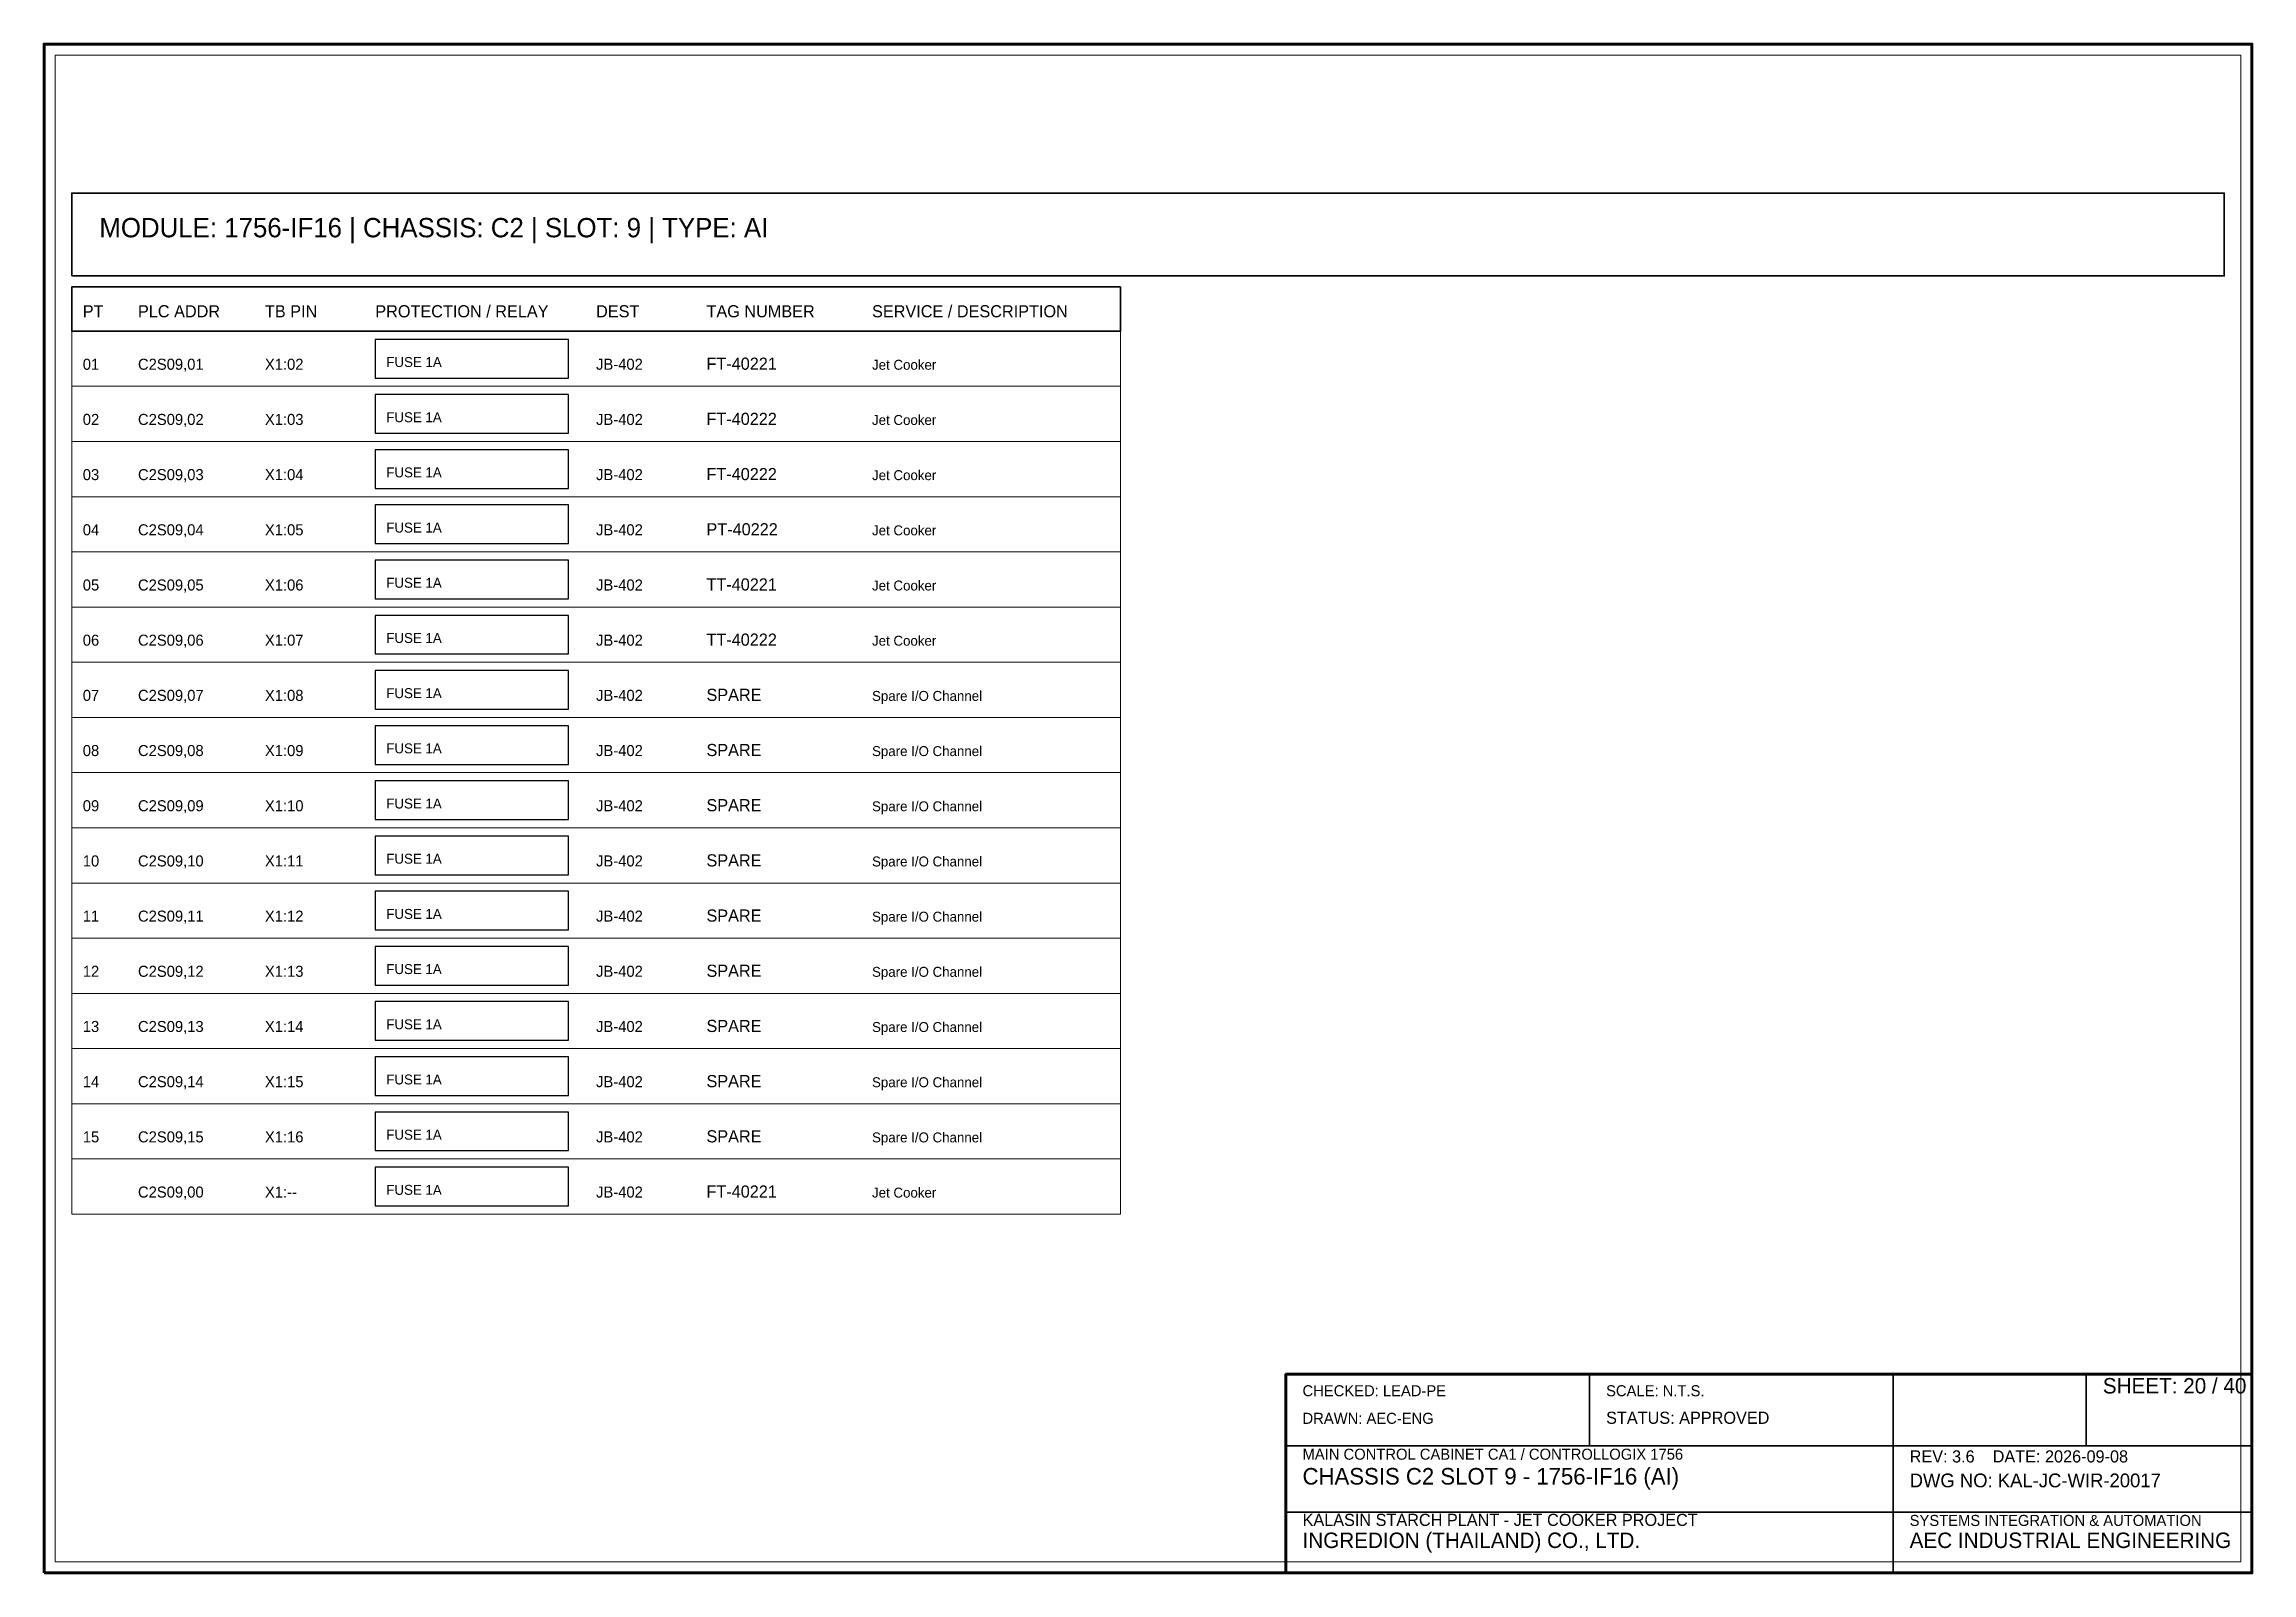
# Model space of a CAD drawing. Header units: millimetres. Extents: x 0 to 2200, y -2240 to 277.
# Drawn here: x 1800 to 2200, y -960 to -683 of the extents above; entities that cross this region are included whole.
import ezdxf

# ---------------------------------------------------------------- set-up
doc = ezdxf.new("R2010")
doc.units = ezdxf.units.MM
for name, color, linetype, lineweight in [('0_BORDER', 7, 'Continuous', 70), ('0_TITLE_BLOCK', 4, 'Continuous', 35), ('IE-CABLE', 6, 'Continuous', 25), ('IE-EQUIP', 2, 'Continuous', 35), ('IE-WIRE', 1, 'Continuous', 25), ('NOTATIONS', 8, 'Continuous', 18), ('TER', 3, 'Continuous', 35), ('TEXTS', 7, 'Continuous', 25)]:
    doc.layers.add(name, color=color, linetype=linetype, lineweight=lineweight)

msp = doc.modelspace()

# ---------------------------------------------------------------- texts
at = {"layer": '0_TITLE_BLOCK'}
for s, height, p in [('MODULE: 1756-IF16 | CHASSIS: C2 | SLOT: 9 | TYPE: AI', 3.5, (1810, -718)), ('PT', 2.2, (1807, -732.5)), ('PLC ADDR', 2.2, (1817, -732.5)), ('TB PIN', 2.2, (1840, -732.5)), ('PROTECTION / RELAY', 2.2, (1860, -732.5)), ('DEST', 2.2, (1900, -732.5)), ('TAG NUMBER', 2.2, (1920, -732.5)), ('SERVICE / DESCRIPTION', 2.2, (1950, -732.5)), ('SHEET: 20 / 40', 2.8, (2173, -927.5)), ('STATUS: APPROVED', 2.2, (2083, -933)), ('CHASSIS C2 SLOT 9 - 1756-IF16 (AI)', 3, (2028, -944)), ('INGREDION (THAILAND) CO., LTD.', 2.8, (2028, -955.5)), ('AEC INDUSTRIAL ENGINEERING', 2.8, (2138, -955.5))]:
    msp.add_text(s, height=height, dxfattribs=at).set_placement(p)
at = {"layer": 'IE-CABLE'}
for p in [(1900, -742), (1900, -752), (1900, -762), (1900, -772), (1900, -782), (1900, -792), (1900, -802), (1900, -812), (1900, -822), (1900, -832), (1900, -842), (1900, -852), (1900, -862), (1900, -872), (1900, -882), (1900, -892)]:
    msp.add_text('JB-402', height=2, dxfattribs=at).set_placement(p)
at = {"layer": 'IE-WIRE'}
for p in [(1862, -741.5), (1862, -751.5), (1862, -761.5), (1862, -771.5), (1862, -781.5), (1862, -791.5), (1862, -801.5), (1862, -811.5), (1862, -821.5), (1862, -831.5), (1862, -841.5), (1862, -851.5), (1862, -861.5), (1862, -871.5), (1862, -881.5), (1862, -891.5)]:
    msp.add_text('FUSE 1A', height=1.8, dxfattribs=at).set_placement(p)
at = {"layer": 'TER'}
for s, p in [('X1:02', (1840, -742)), ('X1:03', (1840, -752)), ('X1:04', (1840, -762)), ('X1:05', (1840, -772)), ('X1:06', (1840, -782)), ('X1:07', (1840, -792)), ('X1:08', (1840, -802)), ('X1:09', (1840, -812)), ('X1:10', (1840, -822)), ('X1:11', (1840, -832)), ('X1:12', (1840, -842)), ('X1:13', (1840, -852)), ('X1:14', (1840, -862)), ('X1:15', (1840, -872)), ('X1:16', (1840, -882)), ('X1:--', (1840, -892))]:
    msp.add_text(s, height=2, dxfattribs=at).set_placement(p)
at = {"layer": 'TEXTS'}
for s, height, p in [('01', 2, (1807, -742)), ('C2S09,01', 2, (1817, -742)), ('FT-40221', 2.2, (1920, -742)), ('Jet Cooker', 1.8, (1950, -742)), ('02', 2, (1807, -752)), ('C2S09,02', 2, (1817, -752)), ('FT-40222', 2.2, (1920, -752)), ('Jet Cooker', 1.8, (1950, -752)), ('03', 2, (1807, -762)), ('C2S09,03', 2, (1817, -762)), ('FT-40222', 2.2, (1920, -762)), ('Jet Cooker', 1.8, (1950, -762)), ('04', 2, (1807, -772)), ('C2S09,04', 2, (1817, -772)), ('PT-40222', 2.2, (1920, -772)), ('Jet Cooker', 1.8, (1950, -772)), ('05', 2, (1807, -782)), ('C2S09,05', 2, (1817, -782)), ('TT-40221', 2.2, (1920, -782)), ('Jet Cooker', 1.8, (1950, -782)), ('06', 2, (1807, -792)), ('C2S09,06', 2, (1817, -792)), ('TT-40222', 2.2, (1920, -792)), ('Jet Cooker', 1.8, (1950, -792)), ('07', 2, (1807, -802)), ('C2S09,07', 2, (1817, -802)), ('SPARE', 2.2, (1920, -802)), ('Spare I/O Channel', 1.8, (1950, -802)), ('08', 2, (1807, -812)), ('C2S09,08', 2, (1817, -812)), ('SPARE', 2.2, (1920, -812)), ('Spare I/O Channel', 1.8, (1950, -812)), ('09', 2, (1807, -822)), ('C2S09,09', 2, (1817, -822)), ('SPARE', 2.2, (1920, -822)), ('Spare I/O Channel', 1.8, (1950, -822)), ('10', 2, (1807, -832)), ('C2S09,10', 2, (1817, -832)), ('SPARE', 2.2, (1920, -832)), ('Spare I/O Channel', 1.8, (1950, -832)), ('11', 2, (1807, -842)), ('C2S09,11', 2, (1817, -842)), ('SPARE', 2.2, (1920, -842)), ('Spare I/O Channel', 1.8, (1950, -842)), ('12', 2, (1807, -852)), ('C2S09,12', 2, (1817, -852)), ('SPARE', 2.2, (1920, -852)), ('Spare I/O Channel', 1.8, (1950, -852)), ('13', 2, (1807, -862)), ('C2S09,13', 2, (1817, -862)), ('SPARE', 2.2, (1920, -862)), ('Spare I/O Channel', 1.8, (1950, -862)), ('14', 2, (1807, -872)), ('C2S09,14', 2, (1817, -872)), ('SPARE', 2.2, (1920, -872)), ('Spare I/O Channel', 1.8, (1950, -872)), ('15', 2, (1807, -882)), ('C2S09,15', 2, (1817, -882)), ('SPARE', 2.2, (1920, -882)), ('Spare I/O Channel', 1.8, (1950, -882)), ('C2S09,00', 2, (1817, -892)), ('FT-40221', 2.2, (1920, -892)), ('Jet Cooker', 1.8, (1950, -892)), ('CHECKED: LEAD-PE', 2, (2028, -928)), ('SCALE: N.T.S.', 2, (2083, -928)), ('DRAWN: AEC-ENG', 2, (2028, -933)), ('MAIN CONTROL CABINET CA1 / CONTROLLOGIX 1756', 2, (2028, -939.5)), ('REV: 3.6    DATE: 2026-09-08', 2.2, (2138, -940)), ('DWG NO: KAL-JC-WIR-20017', 2.5, (2138, -944.5)), ('KALASIN STARCH PLANT - JET COOKER PROJECT', 2.2, (2028, -951.5)), ('SYSTEMS INTEGRATION & AUTOMATION', 2, (2138, -951.5))]:
    msp.add_text(s, height=height, dxfattribs=at).set_placement(p)

# ---------------------------------------------------------------- linework, layer by layer
at = {"layer": '0_BORDER'}
for points in [[(1800, -960), (2200, -960), (2200, -683), (1800, -683)], [(2025, -960), (2200, -960), (2200, -924), (2025, -924)]]:
    msp.add_lwpolyline(points, close=True, dxfattribs=at)
at = {"layer": '0_TITLE_BLOCK'}
for p, q in [((2080, -937), (2080, -924)), ((2135, -937), (2135, -924)), ((2170, -937), (2170, -924)), ((2025, -937), (2200, -937)), ((2135, -960), (2135, -937)), ((2025, -949), (2200, -949))]:
    msp.add_line(p, q, dxfattribs=at)
msp.add_lwpolyline([(1805, -735), (1995, -735), (1995, -727), (1805, -727)], close=True, dxfattribs=at)
at = {"layer": 'IE-EQUIP'}
msp.add_lwpolyline([(1805, -725), (2195, -725), (2195, -710), (1805, -710)], close=True, dxfattribs=at)
at = {"layer": 'IE-WIRE'}
for points in [[(1860, -743.5), (1895, -743.5), (1895, -736.5), (1860, -736.5)], [(1860, -753.5), (1895, -753.5), (1895, -746.5), (1860, -746.5)], [(1860, -763.5), (1895, -763.5), (1895, -756.5), (1860, -756.5)], [(1860, -773.5), (1895, -773.5), (1895, -766.5), (1860, -766.5)], [(1860, -783.5), (1895, -783.5), (1895, -776.5), (1860, -776.5)], [(1860, -793.5), (1895, -793.5), (1895, -786.5), (1860, -786.5)], [(1860, -803.5), (1895, -803.5), (1895, -796.5), (1860, -796.5)], [(1860, -813.5), (1895, -813.5), (1895, -806.5), (1860, -806.5)], [(1860, -823.5), (1895, -823.5), (1895, -816.5), (1860, -816.5)], [(1860, -833.5), (1895, -833.5), (1895, -826.5), (1860, -826.5)], [(1860, -843.5), (1895, -843.5), (1895, -836.5), (1860, -836.5)], [(1860, -853.5), (1895, -853.5), (1895, -846.5), (1860, -846.5)], [(1860, -863.5), (1895, -863.5), (1895, -856.5), (1860, -856.5)], [(1860, -873.5), (1895, -873.5), (1895, -866.5), (1860, -866.5)], [(1860, -883.5), (1895, -883.5), (1895, -876.5), (1860, -876.5)], [(1860, -893.5), (1895, -893.5), (1895, -886.5), (1860, -886.5)]]:
    msp.add_lwpolyline(points, close=True, dxfattribs=at)
at = {"layer": 'NOTATIONS'}
for points in [[(1802, -958), (2198, -958), (2198, -685), (1802, -685)], [(1805, -745), (1995, -745), (1995, -735), (1805, -735)], [(1805, -755), (1995, -755), (1995, -745), (1805, -745)], [(1805, -765), (1995, -765), (1995, -755), (1805, -755)], [(1805, -775), (1995, -775), (1995, -765), (1805, -765)], [(1805, -785), (1995, -785), (1995, -775), (1805, -775)], [(1805, -795), (1995, -795), (1995, -785), (1805, -785)], [(1805, -805), (1995, -805), (1995, -795), (1805, -795)], [(1805, -815), (1995, -815), (1995, -805), (1805, -805)], [(1805, -825), (1995, -825), (1995, -815), (1805, -815)], [(1805, -835), (1995, -835), (1995, -825), (1805, -825)], [(1805, -845), (1995, -845), (1995, -835), (1805, -835)], [(1805, -855), (1995, -855), (1995, -845), (1805, -845)], [(1805, -865), (1995, -865), (1995, -855), (1805, -855)], [(1805, -875), (1995, -875), (1995, -865), (1805, -865)], [(1805, -885), (1995, -885), (1995, -875), (1805, -875)], [(1805, -895), (1995, -895), (1995, -885), (1805, -885)]]:
    msp.add_lwpolyline(points, close=True, dxfattribs=at)

msp.set_redraw_order([(e.dxf.handle, doc.entitydb.next_handle()) for e in msp.query("TEXT MTEXT ATTDEF DIMENSION ARC_DIMENSION")])  # texts and dimensions are drawn at this point

doc.saveas('drawing.dxf')
